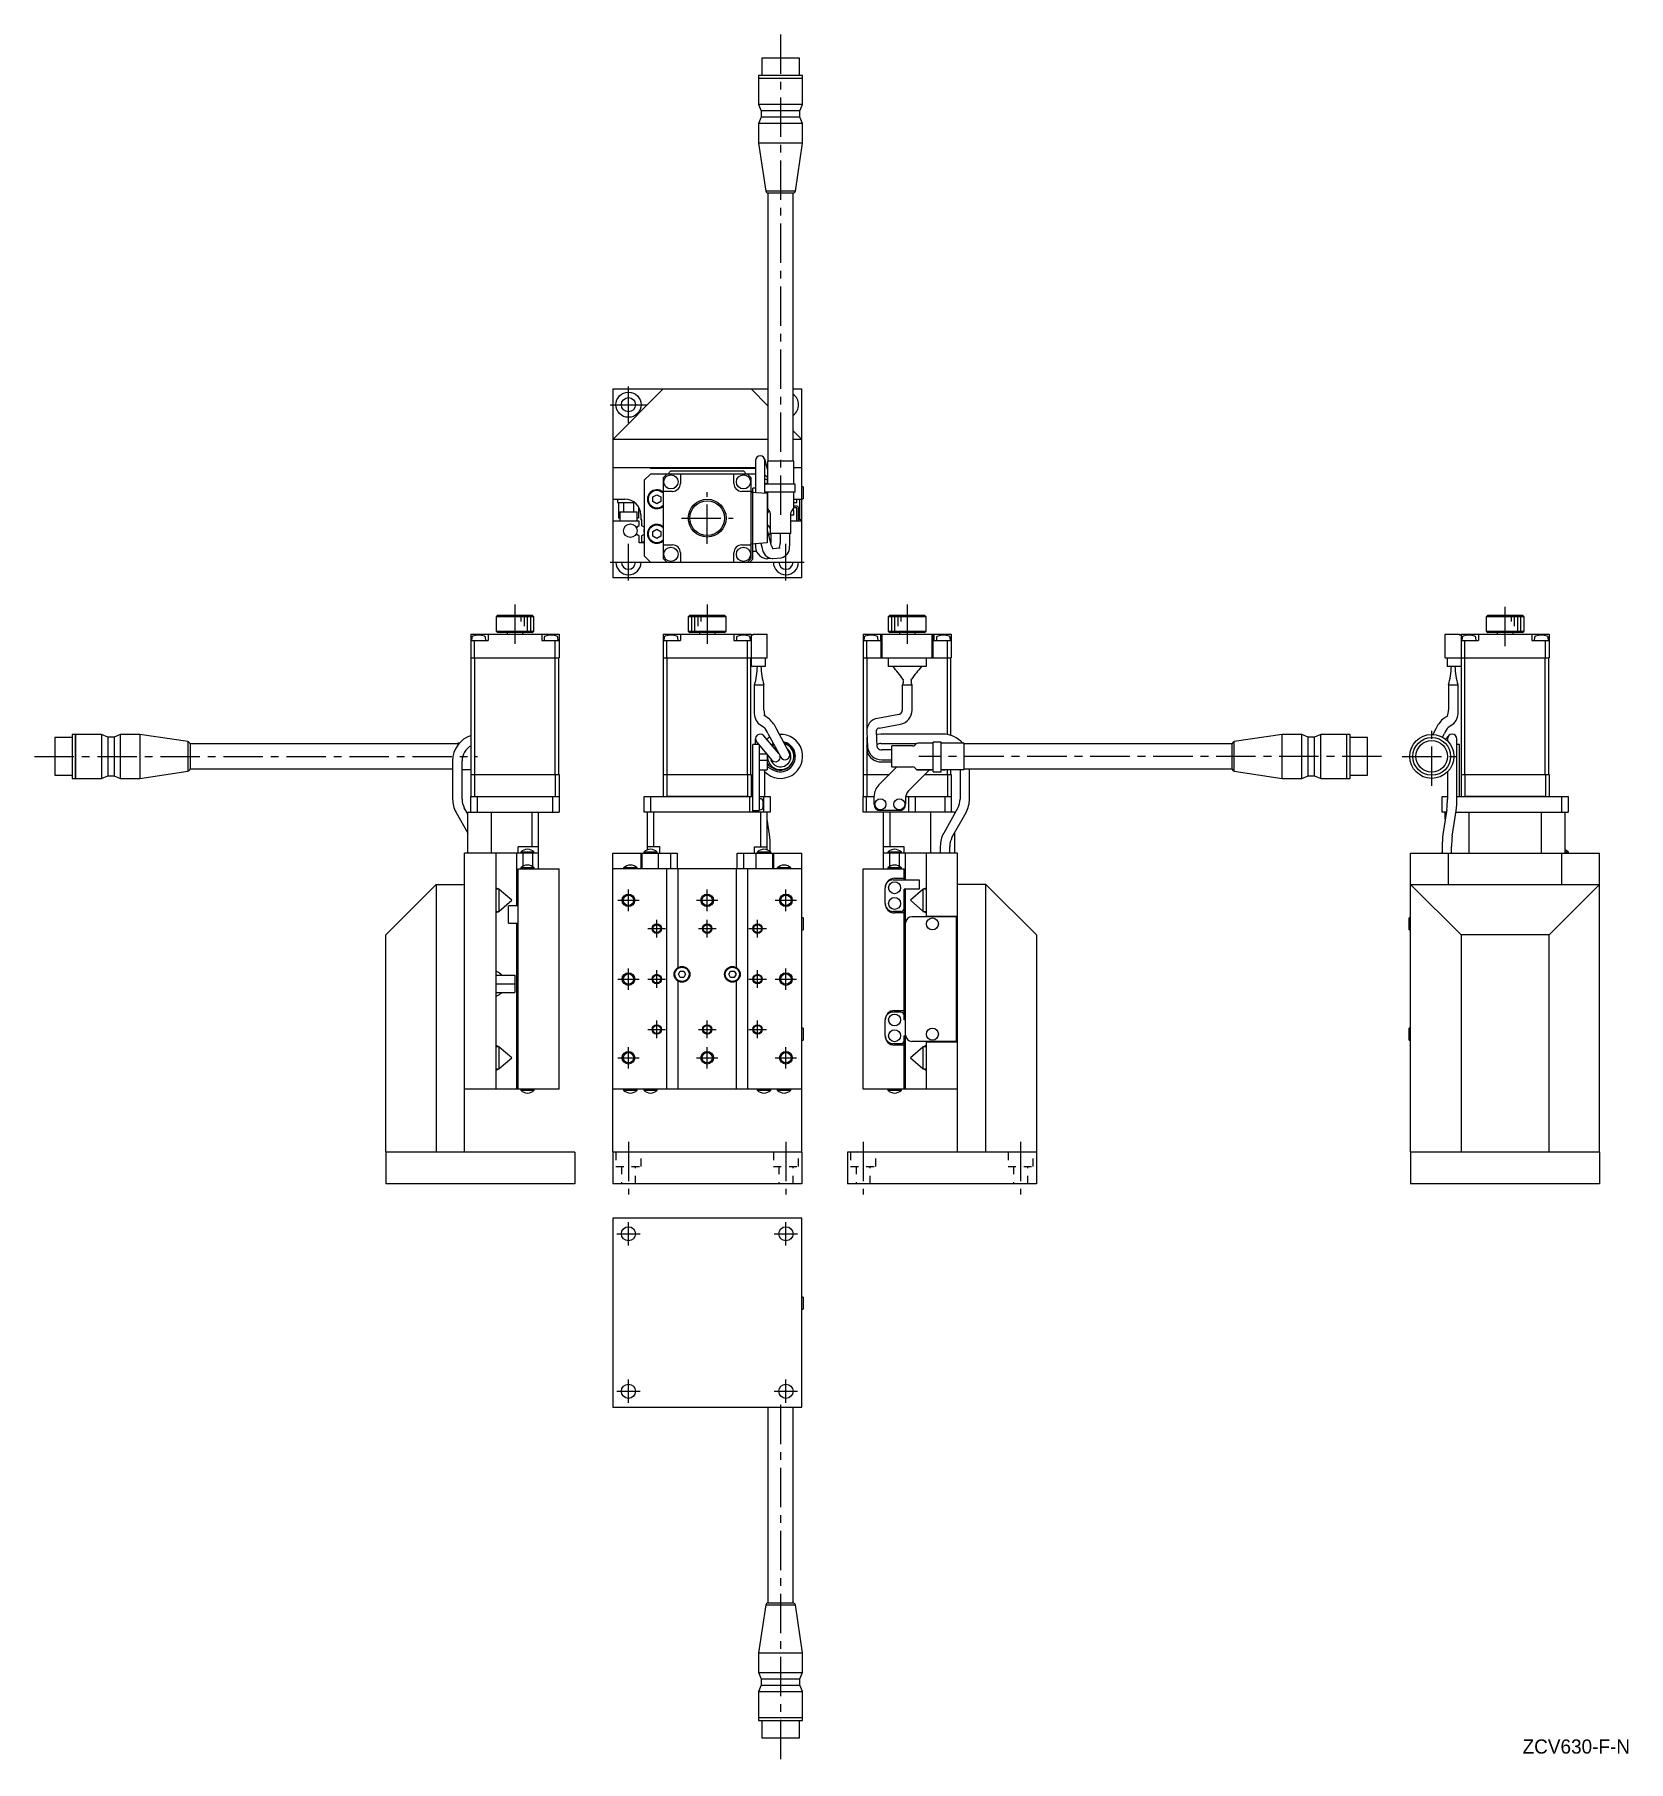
# Model space of a CAD drawing. Extents: x -100 to 406, y 14 to 563.
import ezdxf

# ---------------------------------------------------------------- set-up
doc = ezdxf.new("R2010")
doc.units = 0
doc.header["$LTSCALE"] = 10
doc.linetypes.add('CENTER', pattern=[2, 1.25, -0.25, 0.25, -0.25])
doc.linetypes.add('DOT', pattern=[0.5, 0.25, -0.25])
doc.layers.add('1', color=7, linetype='CONTINUOUS')
doc.styles.get("Standard").update_dxf_attribs({"font": 'FGP教科書体NT-M'})

msp = doc.modelspace()

# ---------------------------------------------------------------- texts
at = {"layer": '1', "color": 7}
msp.add_text('ZCV630-F-N', height=4.5, dxfattribs=at).set_placement((372.759375, 16.993359))

# ---------------------------------------------------------------- linework, layer by layer
at = {"layer": '1', "color": 4, "linetype": 'CENTER'}
for p, q in [((137.193803, 562.819192), (137.193803, 407.819192)), ((88.893803, 439.476297), (88.893803, 451.076297)), ((83.093803, 445.276297), (94.693803, 445.276297)), ((113.893803, 401.076297), (113.893803, 417.476297)), ((105.693803, 409.276297), (122.093803, 409.276297)), ((88.893803, 389.476297), (88.893803, 401.076297)), ((138.893803, 389.476297), (138.893803, 401.076297)), ((83.093803, 395.276297), (94.693803, 395.276297)), ((133.093803, 395.276297), (144.693803, 395.276297)), ((52.845529, 381.822444), (52.845529, 368.637494)), ((113.893803, 381.822444), (113.893803, 368.637494)), ((177.390104, 381.822444), (177.390104, 368.637494)), ((367.220668, 368.637494), (367.220668, 381.822444)), ((343.920668, 324.220899), (343.920668, 343.020897)), ((-99.665127, 333.620898), (40.992052, 333.620898)), ((328.018109, 333.620898), (181.078476, 333.620898)), ((334.520669, 333.620898), (353.320667, 333.620898)), ((88.893803, 284.520898), (88.893803, 291.320898)), ((113.893803, 284.520898), (113.893803, 291.320898)), ((138.893803, 284.520898), (138.893803, 291.320898)), ((85.493803, 287.920898), (92.293803, 287.920898)), ((110.493803, 287.920898), (117.293803, 287.920898)), ((135.493803, 287.920898), (142.293803, 287.920898)), ((97.893803, 276.120898), (97.893803, 281.720898)), ((113.893803, 276.120898), (113.893803, 281.720898)), ((129.893803, 276.120898), (129.893803, 281.720898)), ((95.093803, 278.920898), (100.693803, 278.920898)), ((111.093803, 278.920898), (116.693803, 278.920898)), ((127.093803, 278.920898), (132.693803, 278.920898)), ((88.893803, 259.520898), (88.893803, 266.320898)), ((97.893803, 260.120898), (97.893803, 265.720898)), ((129.893803, 260.120898), (129.893803, 265.720898)), ((138.893803, 259.520898), (138.893803, 266.320898)), ((85.493803, 262.920898), (92.293803, 262.920898)), ((95.093803, 262.920898), (100.693803, 262.920898)), ((127.093803, 262.920898), (132.693803, 262.920898)), ((135.493803, 262.920898), (142.293803, 262.920898)), ((95.093803, 246.920898), (100.693803, 246.920898)), ((97.893803, 244.120898), (97.893803, 249.720898)), ((111.093803, 246.920898), (116.693803, 246.920898)), ((113.893803, 244.120898), (113.893803, 249.720898)), ((127.093803, 246.920898), (132.693803, 246.920898)), ((129.893803, 244.120898), (129.893803, 249.720898)), ((88.893803, 234.520898), (88.893803, 241.320898)), ((113.893803, 234.520898), (113.893803, 241.320898)), ((138.893803, 234.520898), (138.893803, 241.320898)), ((85.493803, 237.920898), (92.293803, 237.920898)), ((110.493803, 237.920898), (117.293803, 237.920898)), ((135.493803, 237.920898), (142.293803, 237.920898)), ((88.893803, 211.263093), (88.893803, 194.498569)), ((138.893803, 211.263093), (138.893803, 194.498569)), ((163.390104, 211.263093), (163.390104, 194.498569)), ((213.390104, 211.263093), (213.390104, 194.498569)), ((85.193803, 182.035213), (92.593803, 182.035213)), ((88.893803, 178.335213), (88.893803, 185.735213)), ((135.193803, 182.035213), (142.593803, 182.035213)), ((138.893803, 178.335213), (138.893803, 185.735213)), ((85.193803, 132.035213), (92.593803, 132.035213)), ((88.893803, 128.335213), (88.893803, 135.735213)), ((135.193803, 132.035213), (142.593803, 132.035213)), ((138.893803, 128.335213), (138.893803, 135.735213)), ((137.193803, 127.720448), (137.193803, 14.492319))]:
    msp.add_line(p, q, dxfattribs=at)
at = {"layer": '1', "color": 7, "linetype": 'CONTINUOUS'}
for p, q in [((131.193805, 555.362086), (131.193805, 549.862085)), ((143.193801, 555.362086), (131.193805, 555.362086)), ((143.193801, 549.862085), (143.193801, 555.362086)), ((130.193804, 549.862085), (130.193804, 548.862083)), ((144.193802, 549.862085), (130.193804, 549.862085)), ((130.243804, 548.862083), (130.193804, 548.812083)), ((144.193802, 548.862083), (130.193804, 548.862083)), ((130.193804, 548.812083), (130.193804, 540.555083)), ((144.193802, 548.812083), (130.193804, 548.812083)), ((144.193802, 548.812083), (144.143802, 548.862083)), ((144.193802, 548.862083), (144.193802, 549.862085)), ((144.193802, 540.555083), (144.193802, 548.812083)), ((130.193804, 540.555083), (131.043803, 538.555083)), ((144.193802, 540.555083), (130.193804, 540.555083)), ((131.043803, 538.555083), (131.043803, 536.555083)), ((143.343803, 538.555083), (131.043803, 538.555083)), ((143.343803, 538.555083), (144.193802, 540.555083)), ((143.343803, 536.555083), (143.343803, 538.555083)), ((131.043803, 536.555083), (130.193804, 534.555083)), ((130.193804, 534.555083), (130.193804, 528.362084)), ((144.193802, 534.555083), (130.193804, 534.555083)), ((143.343803, 536.555083), (131.043803, 536.555083)), ((144.193802, 534.555083), (143.343803, 536.555083)), ((144.193802, 528.362084), (144.193802, 534.555083)), ((130.193804, 528.362084), (132.509478, 513.128101)), ((144.193802, 528.362084), (130.193804, 528.362084)), ((141.878129, 513.128101), (144.193802, 528.362084)), ((141.878129, 513.128101), (132.509478, 513.128101)), ((133.193803, 512.404427), (133.193803, 427.362084)), ((141.193803, 512.404427), (133.193803, 512.404427)), ((141.193803, 427.362084), (141.193803, 512.404427)), ((83.893803, 434.276297), (99.893803, 450.276297)), ((83.893803, 450.276297), (83.893803, 390.276297)), ((83.893803, 450.276297), (133.193803, 450.276297)), ((127.893803, 450.276297), (133.193803, 444.976297)), ((141.193803, 450.276297), (143.893803, 450.276297)), ((143.893803, 390.276297), (143.893803, 450.276297)), ((133.193803, 434.276297), (83.893803, 434.276297)), ((141.193803, 436.976297), (143.893803, 434.276297)), ((143.893803, 434.276297), (141.193803, 434.276297)), ((132.993803, 424.832622), (132.160369, 427.943044)), ((129.21148, 425.276297), (83.893803, 425.276297)), ((95.893803, 423.276297), (93.893803, 421.276297)), ((95.893803, 424.976297), (95.893803, 425.276297)), ((129.21148, 424.976297), (95.893803, 424.976297)), ((129.21148, 423.276297), (95.893803, 423.276297)), ((101.093803, 423.276297), (99.893803, 422.076297)), ((102.393803, 424.276297), (101.393803, 423.276297)), ((102.393803, 424.276297), (125.393803, 424.276297)), ((105.393803, 423.276297), (105.393803, 420.276297)), ((122.393803, 420.276297), (122.393803, 423.276297)), ((126.393803, 423.276297), (125.393803, 424.276297)), ((127.893803, 422.076297), (126.693803, 423.276297)), ((129.21148, 427.554815), (129.21148, 417.434156)), ((132.21148, 417.224376), (132.21148, 427.554815)), ((132.993803, 422.176297), (132.21148, 422.958621)), ((132.993803, 425.276297), (132.874921, 425.276297)), ((132.993803, 427.362084), (132.993803, 420.026297)), ((141.393803, 427.362084), (132.993803, 427.362084)), ((141.393803, 420.026297), (141.393803, 427.362084)), ((143.893803, 425.276297), (141.393803, 425.276297)), ((93.893803, 421.276297), (93.893803, 397.276297)), ((99.893803, 422.076297), (99.893803, 396.476297)), ((102.893803, 417.776297), (99.893803, 417.776297)), ((127.893803, 417.776297), (124.893803, 417.776297)), ((127.893803, 396.476297), (127.893803, 422.076297)), ((127.893803, 417.526297), (132.893803, 417.176667)), ((129.21148, 418.776297), (128.393803, 418.776297)), ((128.393803, 396.276297), (128.393803, 418.776297)), ((132.21148, 421.676297), (132.893803, 421.676297)), ((132.893803, 420.176297), (132.21148, 420.176297)), ((141.793803, 420.026297), (132.21148, 420.026297)), ((141.793803, 417.526297), (132.21148, 417.526297)), ((132.21148, 417.376297), (132.893803, 417.376297)), ((132.823803, 420.176297), (132.823803, 420.026297)), ((132.823803, 417.526297), (132.823803, 417.376297)), ((132.893803, 421.676297), (132.893803, 420.026297)), ((132.893803, 417.526297), (132.893803, 401.375931)), ((132.993803, 417.526297), (132.993803, 412.676297)), ((141.393803, 412.676297), (141.393803, 417.526297)), ((141.793803, 417.526297), (141.793803, 420.026297)), ((144.393803, 419.176297), (143.893803, 419.176297)), ((144.393803, 419.176297), (144.393803, 415.376297)), ((83.893803, 415.276297), (87.793803, 415.276297)), ((85.393803, 415.276297), (85.393803, 414.276297)), ((85.393803, 414.276297), (90.793803, 414.276297)), ((85.718377, 414.276297), (85.718377, 409.276297)), ((86.143803, 411.276297), (91.643803, 411.276297)), ((86.143803, 411.276297), (86.143803, 408.276297)), ((87.30609, 414.276297), (87.30609, 411.276297)), ((90.481517, 414.276297), (90.481517, 411.276297)), ((91.643803, 408.276297), (91.643803, 411.276297)), ((92.06923, 412.866068), (92.06923, 409.276297)), ((96.643803, 415.997985), (97.893803, 416.719673)), ((96.643803, 414.55461), (96.643803, 415.997985)), ((97.893803, 413.832922), (96.643803, 414.55461)), ((97.893803, 416.719673), (99.143803, 415.997985)), ((99.143803, 414.55461), (97.893803, 413.832922)), ((99.143803, 415.997985), (99.143803, 414.55461)), ((132.893803, 410.776297), (133.681474, 411.563967)), ((133.286697, 411.969191), (133.60091, 411.654977)), ((140.786697, 411.654977), (141.10091, 411.969191)), ((141.393803, 411.776297), (140.908017, 411.776297)), ((142.393803, 412.576297), (141.388791, 412.576297)), ((141.393803, 415.276297), (143.893803, 415.276297)), ((141.393803, 414.276297), (142.393803, 414.276297)), ((142.393803, 413.076297), (141.393803, 413.076297)), ((141.393803, 410.276297), (141.393803, 411.776297)), ((142.393803, 414.276297), (142.393803, 415.276297)), ((142.393803, 408.276297), (142.393803, 412.576297)), ((142.893803, 408.276297), (142.893803, 412.576297)), ((143.293803, 408.776297), (143.293803, 415.276297)), ((143.793803, 415.276297), (143.793803, 408.776297)), ((143.893803, 415.376297), (144.393803, 415.376297)), ((92.293803, 408.276297), (83.893803, 408.276297)), ((86.143803, 409.276297), (85.718377, 409.276297)), ((92.06923, 409.276297), (91.643803, 409.276297)), ((91.933708, 406.676937), (92.293803, 406.884838)), ((92.293803, 406.884838), (92.293803, 408.276297)), ((92.793803, 410.276297), (92.793803, 408.776297)), ((93.093803, 408.776297), (92.793803, 408.776297)), ((93.093803, 406.812577), (93.093803, 408.776297)), ((134.319444, 400.521047), (132.893803, 405.84161)), ((133.893803, 410.94787), (133.893803, 404.362084)), ((140.493803, 404.362084), (140.493803, 410.94787)), ((140.493803, 410.276297), (141.393803, 410.276297)), ((143.893803, 408.276297), (140.493803, 408.276297)), ((143.793803, 408.776297), (143.293803, 408.776297)), ((92.293803, 403.667757), (91.933708, 403.875658)), ((92.293803, 401.476297), (92.293803, 403.667757)), ((93.893803, 401.476297), (92.293803, 401.476297)), ((93.093803, 401.776297), (93.093803, 403.740017)), ((93.093803, 401.776297), (93.893803, 401.776297)), ((96.643803, 404.997985), (97.893803, 405.719673)), ((96.643803, 403.55461), (96.643803, 404.997985)), ((97.893803, 402.832922), (96.643803, 403.55461)), ((97.893803, 405.719673), (99.143803, 404.997985)), ((99.143803, 403.55461), (97.893803, 402.832922)), ((99.143803, 404.997985), (99.143803, 403.55461)), ((99.893803, 400.776297), (102.893803, 400.776297)), ((124.893803, 400.776297), (127.893803, 400.776297)), ((132.893803, 401.375937), (127.893803, 401.026297)), ((129.21148, 401.118438), (129.21148, 400.892706)), ((130.918042, 401.237773), (131.325074, 399.718708)), ((140.493803, 404.362084), (133.893803, 404.362084)), ((133.983101, 401.776297), (134.093803, 401.776297)), ((134.093803, 401.476297), (134.063485, 401.476297)), ((134.093803, 404.362084), (134.093803, 401.363149)), ((137.043803, 404.362084), (137.043803, 401.227608)), ((140.143803, 401.227608), (140.143803, 404.362084)), ((83.893803, 395.276297), (143.893803, 395.276297)), ((93.893803, 397.276297), (95.893803, 395.276297)), ((99.893803, 396.476297), (101.093803, 395.276297)), ((105.393803, 398.276297), (105.393803, 395.276297)), ((122.393803, 395.276297), (122.393803, 398.276297)), ((126.693803, 395.276297), (127.893803, 396.476297)), ((127.393803, 395.276297), (128.393803, 396.276297)), ((128.393803, 398.776297), (129.602633, 398.776297)), ((132.733647, 396.393928), (132.888824, 396.402935)), ((132.888824, 396.402935), (133.043275, 396.420656)), ((133.043275, 396.420656), (133.102571, 396.429805)), ((133.102571, 396.429805), (133.75366, 396.537459)), ((134.506191, 396.417022), (134.635763, 396.422069)), ((134.635763, 396.422069), (134.699531, 396.427327)), ((134.699531, 396.427327), (137.388595, 396.687992)), ((137.089499, 399.773529), (134.742515, 399.546024)), ((134.849944, 399.420951), (134.780022, 399.496462)), ((143.893803, 390.276297), (83.893803, 390.276297)), ((47.345529, 378.420898), (46.845529, 377.920898)), ((47.345529, 378.420898), (58.345529, 378.420898)), ((58.845529, 377.920898), (58.345529, 378.420898)), ((108.393803, 378.420898), (107.893803, 377.920898)), ((108.393803, 378.420898), (119.393803, 378.420898)), ((119.893803, 377.920898), (119.393803, 378.420898)), ((171.890104, 378.420898), (171.390104, 377.920898)), ((171.890104, 378.420898), (182.890104, 378.420898)), ((183.390104, 377.920898), (182.890104, 378.420898)), ((361.720668, 378.420898), (361.220668, 377.920898)), ((361.720668, 378.420898), (372.720668, 378.420898)), ((373.220668, 377.920898), (372.720668, 378.420898)), ((46.845529, 377.920898), (46.845529, 373.420898)), ((58.845529, 377.920898), (46.845529, 377.920898)), ((46.845529, 373.420898), (47.345529, 372.920898)), ((46.845529, 373.420898), (58.845529, 373.420898)), ((58.345529, 372.920898), (47.345529, 372.920898)), ((50.345529, 372.920898), (50.345529, 372.420898)), ((55.345529, 372.420898), (55.345529, 372.920898)), ((58.345529, 372.920898), (58.845529, 373.420898)), ((58.845529, 373.420898), (58.845529, 377.920898)), ((119.893803, 377.920898), (107.893803, 377.920898)), ((107.893803, 377.920898), (107.893803, 373.420898)), ((107.893803, 373.420898), (119.893803, 373.420898)), ((107.893803, 373.420898), (108.393803, 372.920898)), ((119.393803, 372.920898), (108.393803, 372.920898)), ((111.393803, 372.920898), (111.393803, 372.420898)), ((116.393803, 372.420898), (116.393803, 372.920898)), ((119.393803, 372.920898), (119.893803, 373.420898)), ((119.893803, 373.420898), (119.893803, 377.920898)), ((183.390104, 377.920898), (171.390104, 377.920898)), ((171.390104, 377.920898), (171.390104, 373.420898)), ((171.390104, 373.420898), (183.390104, 373.420898)), ((171.390104, 373.420898), (171.890104, 372.920898)), ((182.890104, 372.920898), (171.890104, 372.920898)), ((174.890104, 372.920898), (174.890104, 372.420898)), ((179.890104, 372.420898), (179.890104, 372.920898)), ((182.890104, 372.920898), (183.390104, 373.420898)), ((183.390104, 373.420898), (183.390104, 377.920898)), ((373.220668, 377.920898), (361.220668, 377.920898)), ((361.220668, 377.920898), (361.220668, 373.420898)), ((361.220668, 373.420898), (373.220668, 373.420898)), ((361.220668, 373.420898), (361.720668, 372.920898)), ((372.720668, 372.920898), (361.720668, 372.920898)), ((364.720668, 372.920898), (364.720668, 372.420898)), ((369.720668, 372.420898), (369.720668, 372.920898)), ((372.720668, 372.920898), (373.220668, 373.420898)), ((373.220668, 373.420898), (373.220668, 377.920898)), ((38.845529, 372.420898), (66.845529, 372.420898)), ((38.845529, 372.420898), (38.845529, 364.920898)), ((38.845529, 370.420898), (44.345529, 370.420898)), ((39.18173, 371.406178), (39.095529, 370.420898)), ((40.045529, 364.920898), (40.045529, 370.420898)), ((43.595529, 370.420898), (43.509329, 371.406178)), ((44.345529, 372.420898), (44.345529, 370.420898)), ((61.345529, 372.420898), (61.345529, 370.420898)), ((61.345529, 370.420898), (66.845529, 370.420898)), ((62.18173, 371.406178), (62.095529, 370.420898)), ((65.645529, 364.920898), (65.645529, 370.420898)), ((66.595529, 370.420898), (66.509329, 371.406178)), ((66.845529, 372.420898), (66.845529, 364.920898)), ((99.893803, 372.420898), (127.893803, 372.420898)), ((99.893803, 372.420898), (99.893803, 364.920898)), ((99.893803, 370.420898), (105.393803, 370.420898)), ((100.230004, 371.406178), (100.143803, 370.420898)), ((101.093803, 364.920898), (101.093803, 370.420898)), ((104.643803, 370.420898), (104.557603, 371.406178)), ((105.393803, 372.420898), (105.393803, 370.420898)), ((122.393803, 372.420898), (122.393803, 370.420898)), ((122.393803, 370.420898), (127.893803, 370.420898)), ((123.230004, 371.406178), (123.143803, 370.420898)), ((126.693803, 364.920898), (126.693803, 370.420898)), ((127.643803, 370.420898), (127.557603, 371.406178)), ((127.893803, 372.420898), (127.893803, 362.120898)), ((128.393803, 372.120898), (127.893803, 372.120898)), ((128.393803, 372.420898), (128.393803, 372.120898)), ((128.393803, 372.420898), (132.893803, 372.420898)), ((132.893803, 364.920898), (132.893803, 372.420898)), ((163.390104, 372.420898), (191.390104, 372.420898)), ((163.390104, 372.420898), (163.390104, 364.920898)), ((163.390104, 370.420898), (168.890104, 370.420898)), ((163.726305, 371.406178), (163.640104, 370.420898)), ((164.590104, 364.920898), (164.590104, 370.420898)), ((168.140104, 370.420898), (168.053903, 371.406178)), ((168.890104, 372.420898), (168.890104, 370.420898)), ((169.140104, 364.920898), (169.140104, 372.120898)), ((169.175068, 372.120898), (169.140104, 372.120898)), ((169.175068, 372.420898), (169.175068, 372.120898)), ((169.489738, 364.920898), (169.489738, 372.420898)), ((185.29047, 364.920898), (185.29047, 372.420898)), ((185.605141, 372.420898), (185.605141, 372.120898)), ((185.640104, 372.120898), (185.605141, 372.120898)), ((185.640104, 364.920898), (185.640104, 372.120898)), ((185.890104, 372.420898), (185.890104, 370.420898)), ((185.890104, 370.420898), (191.390104, 370.420898)), ((186.726305, 371.406178), (186.640104, 370.420898)), ((190.190104, 364.920898), (190.190104, 370.420898)), ((191.140104, 370.420898), (191.053903, 371.406178)), ((191.390104, 372.420898), (191.390104, 364.920898)), ((348.220668, 364.920898), (348.220668, 372.420898)), ((348.220668, 372.420898), (352.720668, 372.420898)), ((352.720668, 372.420898), (352.720668, 372.120898)), ((353.220668, 372.120898), (352.720668, 372.120898)), ((353.220668, 372.420898), (353.220668, 362.120898)), ((353.220668, 372.420898), (381.220668, 372.420898)), ((353.220668, 370.420898), (358.720668, 370.420898)), ((353.556869, 371.406178), (353.470668, 370.420898)), ((354.420668, 364.920898), (354.420668, 370.420898)), ((357.970668, 370.420898), (357.884467, 371.406178)), ((358.720668, 372.420898), (358.720668, 370.420898)), ((375.720668, 372.420898), (375.720668, 370.420898)), ((375.720668, 370.420898), (381.220668, 370.420898)), ((376.556869, 371.406178), (376.470668, 370.420898)), ((380.020668, 364.920898), (380.020668, 370.420898)), ((380.970668, 370.420898), (380.884467, 371.406178)), ((381.220668, 372.420898), (381.220668, 364.920898)), ((38.845529, 364.920898), (66.845529, 364.920898)), ((38.945529, 327.920898), (38.945529, 364.920898)), ((40.086951, 327.920898), (40.086951, 364.920898)), ((65.604108, 327.920898), (65.604108, 364.920898)), ((66.745529, 327.920898), (66.745529, 364.920898)), ((99.893803, 364.920898), (132.893803, 364.920898)), ((99.993803, 327.920898), (99.993803, 364.920898)), ((101.135225, 327.920898), (101.135225, 364.920898)), ((126.652382, 327.920898), (126.652382, 364.920898)), ((127.793803, 327.920898), (127.793803, 364.920898)), ((132.293803, 362.120898), (127.893803, 362.120898)), ((132.293803, 364.920898), (132.293803, 362.120898)), ((163.390104, 364.920898), (191.390104, 364.920898)), ((163.490104, 327.920898), (163.490104, 364.920898)), ((164.631526, 342.640172), (164.631526, 364.920898)), ((171.390104, 364.920898), (171.390104, 362.120898)), ((183.390104, 362.120898), (171.390104, 362.120898)), ((183.390104, 364.920898), (183.390104, 362.120898)), ((190.148683, 340.549379), (190.148683, 364.920898)), ((191.290104, 340.264884), (191.290104, 364.920898)), ((348.220668, 364.920898), (381.220668, 364.920898)), ((348.820668, 364.920898), (348.820668, 362.120898)), ((353.220668, 362.120898), (348.820668, 362.120898)), ((353.320668, 327.920898), (353.320668, 364.920898)), ((354.46209, 327.920898), (354.46209, 364.920898)), ((379.979247, 327.920898), (379.979247, 364.920898)), ((381.120668, 327.920898), (381.120668, 364.920898)), ((176.091216, 358.065017), (176.137662, 357.948408)), ((178.605534, 357.787488), (178.639164, 357.93792)), ((178.639164, 357.93792), (178.679018, 358.044609)), ((178.679018, 358.044609), (178.763407, 358.186425)), ((128.818803, 356.320898), (131.918803, 356.320898)), ((128.818803, 356.320898), (128.818803, 348.338197)), ((131.918803, 348.338197), (131.918803, 356.320898)), ((175.840105, 356.320898), (178.940105, 356.320898)), ((175.840105, 356.320898), (175.840105, 348.338197)), ((178.940105, 348.338197), (178.940105, 356.320898)), ((349.195668, 356.320898), (349.195668, 348.338197)), ((349.195668, 356.320898), (352.295668, 356.320898)), ((352.295668, 348.338197), (352.295668, 356.320898)), ((133.694956, 345.430396), (131.883127, 346.66475)), ((174.717173, 346.908576), (167.955336, 345.674222)), ((174.767399, 346.918805), (174.717173, 346.908576)), ((174.904048, 346.9577), (174.767399, 346.918805)), ((175.034287, 347.010905), (174.904048, 346.9577)), ((175.156901, 347.07717), (175.034287, 347.010905)), ((348.987678, 346.498746), (347.419516, 345.430396)), ((-87.740258, 340.620897), (-87.740258, 326.620899)), ((-86.740256, 340.620897), (-87.740258, 340.620897)), ((-86.740256, 340.620897), (-86.740256, 326.620899)), ((-86.690256, 340.620897), (-86.740256, 340.570897)), ((-86.690256, 340.620897), (-86.690256, 326.620899)), ((-78.433256, 340.620897), (-86.690256, 340.620897)), ((-78.433256, 340.620897), (-78.433256, 326.620899)), ((-76.433256, 339.770898), (-78.433256, 340.620897)), ((-72.433256, 340.620897), (-74.433256, 339.770898)), ((-72.433256, 340.620897), (-72.433256, 326.620899)), ((-66.240257, 340.620897), (-72.433256, 340.620897)), ((-66.240257, 340.620897), (-66.240257, 326.620899)), ((-51.006274, 338.305223), (-66.240257, 340.620897)), ((130.1211, 344.114208), (130.137733, 344.102798)), ((130.137733, 344.102798), (131.898607, 342.903158)), ((136.604886, 334.547852), (131.855589, 340.149285)), ((133.184564, 340.91415), (137.228386, 333.387322)), ((139.959221, 334.854474), (135.915403, 342.381304)), ((164.536001, 341.567113), (164.796665, 336.561916)), ((167.631805, 341.728339), (167.633513, 341.835616)), ((167.89247, 336.723141), (167.631805, 341.728339)), ((167.633513, 341.835616), (167.656307, 341.964427)), ((167.656307, 341.964427), (167.708743, 342.100359)), ((169.006513, 340.679228), (167.69473, 340.517205)), ((167.708743, 342.100359), (167.773046, 342.20508)), ((167.773046, 342.20508), (167.84549, 342.291469)), ((167.84549, 342.291469), (167.924399, 342.364805)), ((167.924399, 342.364805), (168.018792, 342.434354)), ((168.512033, 342.624617), (175.27387, 343.858971)), ((188.668622, 340.679228), (169.006513, 340.679228)), ((296.475891, 340.620897), (281.241908, 338.305223)), ((296.475891, 326.620899), (296.475891, 340.620897)), ((302.66889, 340.620897), (296.475891, 340.620897)), ((302.66889, 326.620899), (302.66889, 340.620897)), ((304.66889, 339.770898), (302.66889, 340.620897)), ((308.66889, 340.620897), (306.66889, 339.770898)), ((308.66889, 326.620899), (308.66889, 340.620897)), ((316.92589, 340.620897), (308.66889, 340.620897)), ((316.92589, 326.620899), (316.92589, 340.620897)), ((316.97589, 340.570897), (316.92589, 340.620897)), ((316.97589, 326.620899), (316.97589, 340.620897)), ((317.975892, 340.620897), (316.97589, 340.620897)), ((317.975892, 326.620899), (317.975892, 340.620897)), ((345.199071, 342.381303), (344.249143, 340.613186)), ((347.303922, 339.748995), (347.929906, 340.91415)), ((347.419516, 345.430396), (347.411705, 345.425049)), ((348.331941, 339.05603), (349.258882, 340.149286)), ((349.16491, 342.868444), (350.976739, 344.102798)), ((-93.240259, 339.620896), (-93.240259, 327.6209)), ((-87.740258, 339.620896), (-93.240259, 339.620896)), ((-76.433256, 339.770898), (-76.433256, 327.470898)), ((-74.433256, 339.770898), (-76.433256, 339.770898)), ((-74.433256, 339.770898), (-74.433256, 327.470898)), ((-51.006274, 338.305223), (-51.006274, 328.936572)), ((-50.282601, 337.620898), (-50.282601, 329.620898)), ((34.759743, 337.620898), (-50.282601, 337.620898)), ((34.759743, 337.820898), (34.759743, 337.269522)), ((35.209216, 337.820898), (34.759743, 337.820898)), ((130.235723, 337.420898), (128.393803, 337.420898)), ((128.393803, 315.920898), (128.393803, 337.420898)), ((129.21148, 337.420898), (129.21148, 339.179228)), ((129.567369, 338.209169), (134.449694, 332.45084)), ((130.393803, 337.234455), (130.393803, 316.420898)), ((134.887287, 337.570752), (134.304561, 337.260911)), ((164.538045, 336.439466), (164.703736, 335.257576)), ((164.631526, 337.780602), (164.631526, 339.732873)), ((164.631526, 327.920898), (164.631526, 335.772658)), ((167.892996, 336.714051), (167.89247, 336.723141)), ((167.912541, 336.582751), (167.892996, 336.714051)), ((167.948913, 336.466465), (167.912541, 336.582751)), ((167.997934, 336.361624), (167.948913, 336.466465)), ((168.05757, 336.265566), (167.997934, 336.361624)), ((169.006513, 337.679228), (180.277007, 337.679228)), ((172.475891, 335.670898), (169.341415, 335.670898)), ((172.475891, 330.320898), (172.475891, 336.920898)), ((179.061677, 336.920898), (172.475891, 336.920898)), ((180.082997, 337.528005), (179.768784, 337.213791)), ((185.640104, 337.820898), (180.790104, 337.820898)), ((185.640104, 328.720898), (185.640104, 338.120898)), ((188.140104, 338.120898), (185.640104, 338.120898)), ((188.140104, 328.720898), (188.140104, 338.120898)), ((195.475891, 337.820898), (188.140104, 337.820898)), ((195.475891, 329.420898), (195.475891, 337.820898)), ((280.518234, 337.620898), (195.475891, 337.620898)), ((280.518234, 329.620898), (280.518234, 337.620898)), ((281.241908, 328.936572), (281.241908, 338.305223)), ((304.66889, 327.470898), (304.66889, 339.770898)), ((306.66889, 339.770898), (304.66889, 339.770898)), ((306.66889, 327.470898), (306.66889, 339.770898)), ((323.475893, 339.620896), (317.975892, 339.620896)), ((323.475893, 327.6209), (323.475893, 339.620896)), ((348.902992, 339.179228), (348.902992, 338.537852)), ((351.902992, 320.054873), (351.902992, 339.179228)), ((352.720668, 337.420898), (351.902992, 337.420898)), ((352.720668, 320.920898), (352.720668, 337.420898)), ((-50.282601, 329.620898), (33.067012, 329.620898)), ((33.067012, 332.179228), (33.067012, 320.054873)), ((36.067012, 320.054873), (36.067012, 332.179228)), ((36.067012, 329.420898), (38.945529, 329.420898)), ((130.393803, 334.420898), (132.779338, 334.420898)), ((130.393803, 332.420898), (132.893803, 332.420898)), ((130.393803, 329.370898), (132.893803, 329.370898)), ((132.21148, 320.920898), (132.21148, 329.370898)), ((132.893803, 334.285894), (132.893803, 329.370898)), ((132.893803, 330.897283), (135.122023, 329.712518)), ((132.893803, 330.330998), (134.887287, 329.271044)), ((168.35457, 324.542218), (174.13325, 330.320898)), ((169.172204, 331.920898), (172.475891, 331.920898)), ((169.341415, 332.570898), (172.475891, 332.570898)), ((172.475891, 330.320898), (179.061677, 330.320898)), ((184.496958, 329.370898), (177.768784, 322.642723)), ((179.768784, 330.028005), (180.082997, 329.713791)), ((180.369041, 329.513867), (180.407349, 329.370898)), ((180.407349, 329.370898), (185.074783, 329.370898)), ((180.790104, 329.420898), (185.640104, 329.420898)), ((185.074783, 329.370898), (185.08818, 329.420898)), ((188.140104, 329.420898), (195.475891, 329.420898)), ((188.790104, 329.370898), (189.290104, 329.370898)), ((190.148683, 327.920898), (190.148683, 329.420898)), ((191.290104, 327.920898), (191.290104, 329.420898)), ((194.168622, 329.420898), (194.168622, 320.054873)), ((195.475891, 329.620898), (280.518234, 329.620898)), ((197.168622, 320.054873), (197.168622, 329.620898)), ((-93.240259, 327.6209), (-87.740258, 327.6209)), ((-87.740258, 326.620899), (-86.740256, 326.620899)), ((-86.740256, 326.670899), (-86.690256, 326.620899)), ((-86.690256, 326.620899), (-78.433256, 326.620899)), ((-78.433256, 326.620899), (-76.433256, 327.470898)), ((-76.433256, 327.470898), (-74.433256, 327.470898)), ((-74.433256, 327.470898), (-72.433256, 326.620899)), ((-72.433256, 326.620899), (-66.240257, 326.620899)), ((-66.240257, 326.620899), (-51.006274, 328.936572)), ((38.845529, 327.920898), (38.845529, 321.020898)), ((38.845529, 327.920898), (66.845529, 327.920898)), ((40.045529, 327.920898), (40.045529, 320.920898)), ((65.645529, 327.920898), (65.645529, 320.920898)), ((66.845529, 327.920898), (66.845529, 321.020898)), ((99.893803, 327.920898), (99.893803, 320.920898)), ((99.893803, 327.920898), (127.893803, 327.920898)), ((101.093803, 327.920898), (101.093803, 321.020898)), ((126.693803, 327.920898), (126.693803, 321.020898)), ((127.893803, 327.920898), (127.893803, 320.920898)), ((163.390104, 327.920898), (163.390104, 321.020898)), ((163.390104, 327.920898), (171.73325, 327.920898)), ((164.590104, 327.920898), (164.590104, 320.920898)), ((183.046958, 327.920898), (191.390104, 327.920898)), ((185.640104, 328.720898), (188.140104, 328.720898)), ((190.190104, 327.920898), (190.190104, 320.920898)), ((191.390104, 327.920898), (191.390104, 321.020898)), ((281.241908, 328.936572), (296.475891, 326.620899)), ((296.475891, 326.620899), (302.66889, 326.620899)), ((302.66889, 326.620899), (304.66889, 327.470898)), ((304.66889, 327.470898), (306.66889, 327.470898)), ((306.66889, 327.470898), (308.66889, 326.620899)), ((308.66889, 326.620899), (316.92589, 326.620899)), ((316.92589, 326.620899), (316.97589, 326.670899)), ((316.97589, 326.620899), (317.975892, 326.620899)), ((317.975892, 327.6209), (323.475893, 327.6209)), ((348.902992, 328.703944), (348.902992, 320.054873)), ((353.220668, 327.920898), (353.220668, 320.920898)), ((353.220668, 327.920898), (381.220668, 327.920898)), ((354.420668, 327.920898), (354.420668, 321.020898)), ((380.020668, 327.920898), (380.020668, 321.020898)), ((381.220668, 327.920898), (381.220668, 320.920898)), ((38.845529, 321.020898), (38.945529, 320.920898)), ((38.845529, 315.920898), (38.845529, 320.920898)), ((38.845529, 320.920898), (66.845529, 320.920898)), ((40.845529, 320.920898), (40.845529, 315.920898)), ((64.845529, 315.920898), (64.845529, 320.920898)), ((66.745529, 320.920898), (66.845529, 321.020898)), ((66.845529, 320.920898), (66.845529, 315.920898)), ((93.893803, 315.920898), (93.893803, 320.920898)), ((93.893803, 320.920898), (128.393803, 320.920898)), ((95.893803, 320.920898), (95.893803, 315.920898)), ((100.993803, 320.920898), (101.093803, 321.020898)), ((101.093803, 321.020898), (126.693803, 321.020898)), ((126.693803, 321.020898), (126.793803, 320.920898)), ((127.393803, 315.920898), (127.393803, 320.920898)), ((130.393803, 320.920898), (133.893803, 320.920898)), ((131.076591, 320.111162), (130.393803, 320.170898)), ((131.893803, 315.920898), (131.893803, 320.920898)), ((133.893803, 320.920898), (133.893803, 315.920898)), ((163.390104, 321.020898), (163.490104, 320.920898)), ((163.390104, 315.920898), (163.390104, 320.920898)), ((163.390104, 320.920898), (166.890104, 320.920898)), ((164.390104, 320.920898), (164.390104, 315.920898)), ((166.890104, 318.420898), (166.890104, 321.006684)), ((176.890104, 320.521403), (176.890104, 318.420898)), ((176.916823, 320.920898), (191.390104, 320.920898)), ((177.890104, 315.920898), (177.890104, 320.920898)), ((179.890104, 320.920898), (179.890104, 315.920898)), ((189.390104, 315.920898), (189.390104, 320.920898)), ((191.290104, 320.920898), (191.390104, 321.020898)), ((191.390104, 320.920898), (191.390104, 315.920898)), ((347.220668, 315.920898), (347.220668, 320.920898)), ((347.220668, 320.920898), (348.902992, 320.920898)), ((351.902992, 320.920898), (387.220668, 320.920898)), ((354.320668, 320.920898), (354.420668, 321.020898)), ((354.420668, 321.020898), (380.020668, 321.020898)), ((380.020668, 321.020898), (380.120668, 320.920898)), ((385.220668, 315.920898), (385.220668, 320.920898)), ((387.220668, 320.920898), (387.220668, 315.920898)), ((34.162824, 315.824285), (37.845529, 309.220638)), ((37.845529, 315.380063), (36.782932, 317.28546)), ((37.845529, 302.920898), (37.845529, 315.920898)), ((37.845529, 315.920898), (66.845529, 315.920898)), ((45.345529, 315.920898), (45.345529, 302.920898)), ((58.345529, 304.920898), (58.345529, 315.920898)), ((60.345529, 297.920898), (60.345529, 315.920898)), ((133.893803, 315.920898), (93.893803, 315.920898)), ((94.893803, 303.949325), (94.893803, 315.920898)), ((96.893803, 315.920898), (96.893803, 304.920898)), ((128.393803, 316.420898), (130.393803, 316.420898)), ((130.393803, 316.670898), (131.076591, 316.730634)), ((130.893803, 304.920898), (130.893803, 315.920898)), ((132.893803, 303.949325), (132.893803, 315.920898)), ((133.634606, 308.766936), (132.893803, 313.724482)), ((192.390104, 315.920898), (163.390104, 315.920898)), ((174.890104, 316.420898), (168.890104, 316.420898)), ((169.890104, 297.920898), (169.890104, 315.920898)), ((171.890104, 315.920898), (171.890104, 304.920898)), ((184.890104, 302.920898), (184.890104, 315.920898)), ((193.452701, 317.28546), (188.985917, 309.275841)), ((191.606025, 307.814666), (196.072809, 315.824285)), ((192.390104, 315.920898), (192.390104, 315.380063)), ((348.548877, 315.920898), (347.220668, 315.920898)), ((348.676737, 316.776555), (347.479866, 308.766936)), ((348.220668, 313.724482), (348.220668, 315.920898)), ((350.446923, 308.323571), (351.643794, 316.33319)), ((351.582186, 315.920898), (387.220668, 315.920898)), ((355.720668, 315.920898), (355.720668, 302.920898)), ((378.720668, 302.920898), (378.720668, 315.920898)), ((386.220668, 315.920898), (386.220668, 302.920898)), ((192.390104, 309.220638), (192.390104, 302.920898)), ((60.345529, 302.920898), (36.845529, 302.920898)), ((36.845529, 207.920898), (36.845529, 302.920898)), ((46.845529, 227.920898), (46.845529, 302.920898)), ((53.345529, 302.920898), (53.345529, 286.170898)), ((53.845529, 302.920898), (53.845529, 304.920898)), ((60.345529, 304.920898), (53.845529, 304.920898)), ((58.995529, 303.213146), (54.695529, 303.213146)), ((54.695529, 303.213146), (54.695529, 302.920898)), ((55.309249, 302.920898), (55.309249, 298.697687)), ((58.381809, 302.920898), (58.381809, 298.697687)), ((58.995529, 302.920898), (58.995529, 303.213146)), ((83.893803, 302.920898), (104.393803, 302.920898)), ((83.893803, 208.020898), (83.893803, 302.920898)), ((92.793803, 302.920898), (92.793803, 297.920898)), ((93.093803, 302.920898), (93.093803, 297.920898)), ((93.743803, 303.213146), (93.743803, 302.920898)), ((98.043803, 303.213146), (93.743803, 303.213146)), ((98.893803, 304.920898), (94.893803, 304.920898)), ((98.043803, 302.920898), (98.043803, 303.213146)), ((98.393803, 297.920898), (98.393803, 302.920898)), ((98.893803, 302.920898), (98.893803, 304.920898)), ((102.393803, 297.920898), (102.393803, 302.920898)), ((104.393803, 302.920898), (104.393803, 297.920898)), ((123.393803, 297.920898), (123.393803, 302.920898)), ((123.393803, 302.920898), (143.893803, 302.920898)), ((125.393803, 302.920898), (125.393803, 297.920898)), ((128.893803, 302.920898), (128.893803, 304.920898)), ((128.893803, 304.920898), (132.893803, 304.920898)), ((129.393803, 297.920898), (129.393803, 302.920898)), ((129.743803, 303.213146), (129.743803, 302.920898)), ((134.043803, 303.213146), (129.743803, 303.213146)), ((133.893803, 303.356966), (133.893803, 305.045254)), ((134.043803, 302.920898), (134.043803, 303.213146)), ((134.693803, 297.920898), (134.693803, 302.920898)), ((134.993803, 297.920898), (134.993803, 302.920898)), ((143.893803, 208.020898), (143.893803, 302.920898)), ((176.390104, 304.920898), (169.890104, 304.920898)), ((193.390104, 302.920898), (169.890104, 302.920898)), ((175.540104, 303.213146), (171.240104, 303.213146)), ((171.240104, 303.213146), (171.240104, 302.920898)), ((171.853824, 298.697687), (171.853824, 302.920898)), ((174.926384, 298.697687), (174.926384, 302.920898)), ((175.540104, 302.920898), (175.540104, 303.213146)), ((176.390104, 302.920898), (176.390104, 304.920898)), ((176.890104, 294.420898), (176.890104, 302.920898)), ((183.390104, 302.920898), (183.390104, 282.720898)), ((187.890104, 305.045254), (187.890104, 302.920898)), ((190.890104, 302.920898), (190.890104, 305.045254)), ((193.390104, 207.920898), (193.390104, 302.920898)), ((337.220668, 302.920898), (397.220668, 302.920898)), ((337.220668, 208.020898), (337.220668, 302.920898)), ((347.220668, 303.213146), (347.070668, 303.213146)), ((347.070668, 303.213146), (347.070668, 302.920898)), ((347.220668, 305.045254), (347.220668, 302.920898)), ((349.220668, 292.920898), (349.220668, 302.920898)), ((350.220668, 302.920898), (350.220668, 305.045254)), ((385.220668, 292.920898), (385.220668, 302.920898)), ((387.370668, 303.213146), (386.220668, 303.213146)), ((387.370668, 302.920898), (387.370668, 303.213146)), ((397.220668, 208.020898), (397.220668, 302.920898)), ((53.845529, 227.920898), (53.845529, 297.920898)), ((53.845529, 297.920898), (66.845529, 297.920898)), ((58.995529, 298.213146), (54.695529, 298.213146)), ((54.695529, 298.213146), (54.695529, 297.920898)), ((58.995529, 297.920898), (58.995529, 298.213146)), ((66.845529, 227.920898), (66.845529, 297.920898)), ((143.893803, 297.920898), (83.893803, 297.920898)), ((87.343803, 298.213146), (87.343803, 297.920898)), ((91.643803, 298.213146), (87.343803, 298.213146)), ((91.643803, 297.920898), (91.643803, 298.213146)), ((101.093803, 227.920898), (101.093803, 297.920898)), ((104.693803, 266.614069), (104.693803, 297.920898)), ((123.093803, 297.920898), (123.093803, 266.614069)), ((126.693803, 297.920898), (126.693803, 227.920898)), ((136.143803, 298.213146), (136.143803, 297.920898)), ((140.443803, 298.213146), (136.143803, 298.213146)), ((140.443803, 297.920898), (140.443803, 298.213146)), ((163.390104, 227.920898), (163.390104, 297.920898)), ((163.390104, 297.920898), (176.390104, 297.920898)), ((175.540104, 298.213146), (171.240104, 298.213146)), ((171.240104, 298.213146), (171.240104, 297.920898)), ((175.540104, 297.920898), (175.540104, 298.213146)), ((176.390104, 294.420898), (176.390104, 297.920898)), ((27.845529, 292.920898), (11.845529, 276.920898)), ((27.845529, 292.920898), (27.845529, 208.020898)), ((27.845529, 292.920898), (36.845529, 292.920898)), ((46.968047, 291.820898), (46.845529, 291.662555)), ((47.845529, 291.420898), (46.845529, 291.420898)), ((47.716706, 291.42109), (46.968047, 291.820898)), ((51.845529, 287.920898), (47.845279, 291.326961)), ((47.845529, 284.420898), (47.845529, 291.420898)), ((170.390104, 286.920898), (170.390104, 291.920898)), ((172.890104, 294.420898), (181.190104, 294.420898)), ((173.390104, 294.920898), (176.390104, 294.920898)), ((176.390104, 249.920898), (176.390104, 291.420898)), ((181.190104, 291.420898), (176.390104, 291.420898)), ((176.890104, 245.120898), (176.890104, 291.420898)), ((182.390323, 291.326938), (178.390104, 287.920898)), ((181.190104, 294.420898), (181.190104, 291.420898)), ((182.390104, 291.420898), (182.390104, 284.420898)), ((183.390104, 291.420898), (182.390104, 291.420898)), ((183.267587, 291.820898), (182.518899, 291.42107)), ((183.390104, 291.662555), (183.267587, 291.820898)), ((202.390104, 292.920898), (193.390104, 292.920898)), ((202.390104, 208.020898), (202.390104, 292.920898)), ((218.390104, 276.920898), (202.390104, 292.920898)), ((353.220668, 276.920898), (337.220668, 292.920898)), ((337.220668, 292.920898), (397.220668, 292.920898)), ((397.220668, 292.920898), (381.220668, 276.920898)), ((47.845309, 284.514857), (51.845529, 287.920898)), ((50.845529, 280.670898), (50.845529, 286.170898)), ((53.845529, 286.170898), (50.845529, 286.170898)), ((178.390104, 287.920898), (182.390353, 284.514835)), ((46.845529, 284.420898), (47.845529, 284.420898)), ((46.845529, 284.179241), (46.968047, 284.020898)), ((46.968047, 284.020898), (47.716733, 284.420726)), ((50.845529, 280.670898), (53.845529, 280.670898)), ((53.345529, 280.670898), (53.345529, 227.920898)), ((144.393803, 282.320898), (143.893803, 282.320898)), ((144.393803, 282.320898), (144.393803, 278.520898)), ((175.390104, 284.420898), (172.890104, 284.420898)), ((176.390104, 283.920898), (173.390104, 283.920898)), ((192.890104, 282.720898), (178.890104, 282.720898)), ((182.390104, 284.420898), (183.390104, 284.420898)), ((182.518926, 284.420707), (183.267586, 284.020898)), ((183.267586, 284.020898), (183.390104, 284.179241)), ((183.390104, 282.920898), (193.390104, 282.920898)), ((191.890104, 282.920898), (191.890104, 282.720898)), ((192.890104, 282.720898), (192.890104, 243.120898)), ((336.720668, 278.520898), (336.720668, 282.320898)), ((337.220668, 282.320898), (336.720668, 282.320898)), ((11.845529, 208.020898), (11.845529, 276.920898)), ((143.893803, 278.520898), (144.393803, 278.520898)), ((218.390104, 276.920898), (218.390104, 208.020898)), ((336.720668, 278.520898), (337.220668, 278.520898)), ((381.220668, 276.920898), (353.220668, 276.920898)), ((353.220668, 276.920898), (353.220668, 208.020898)), ((381.220668, 208.020898), (381.220668, 276.920898)), ((46.968047, 265.320898), (46.845529, 265.162555)), ((46.845529, 264.170898), (52.845529, 264.170898)), ((47.063666, 265.304177), (46.968047, 265.320898)), ((47.19667, 265.249917), (47.063666, 265.304177)), ((52.845529, 264.170898), (52.845529, 258.670898)), ((104.739103, 264.420898), (105.316453, 265.420898)), ((105.316453, 263.420898), (104.739103, 264.420898)), ((105.316453, 265.420898), (106.471154, 265.420898)), ((106.471154, 263.420898), (105.316453, 263.420898)), ((106.471154, 265.420898), (107.048504, 264.420898)), ((107.048504, 264.420898), (106.471154, 263.420898)), ((120.739103, 264.420898), (121.316453, 265.420898)), ((121.316453, 263.420898), (120.739103, 264.420898)), ((121.316453, 265.420898), (122.471154, 265.420898)), ((122.471154, 263.420898), (121.316453, 263.420898)), ((122.471154, 265.420898), (123.048504, 264.420898)), ((123.048504, 264.420898), (122.471154, 263.420898)), ((46.845529, 261.420898), (52.845529, 261.420898)), ((46.845529, 258.670898), (52.845529, 258.670898)), ((104.693803, 227.920898), (104.693803, 262.227727)), ((123.093803, 262.227727), (123.093803, 227.920898)), ((46.845529, 257.679241), (46.968047, 257.520898)), ((46.968047, 257.520898), (47.102715, 257.550915)), ((175.390104, 252.420898), (172.890104, 252.420898)), ((173.390104, 252.920898), (176.390104, 252.920898)), ((144.393803, 247.320898), (143.893803, 247.320898)), ((144.393803, 247.320898), (144.393803, 243.520898)), ((170.390104, 244.920898), (170.390104, 249.920898)), ((176.890104, 249.920898), (176.390104, 249.920898)), ((336.720668, 243.520898), (336.720668, 247.320898)), ((337.220668, 247.320898), (336.720668, 247.320898)), ((46.968041, 241.820898), (46.845529, 241.662555)), ((47.845529, 241.420898), (46.845529, 241.420898)), ((47.716808, 241.421017), (46.968041, 241.820898)), ((51.845529, 237.920898), (47.844837, 241.32729)), ((47.845529, 234.420898), (47.845529, 241.420898)), ((143.893803, 243.520898), (144.393803, 243.520898)), ((172.890104, 242.420898), (175.390104, 242.420898)), ((176.390104, 241.920898), (173.390104, 241.920898)), ((176.390104, 244.920898), (176.900129, 244.920898)), ((176.390104, 227.920898), (176.390104, 244.920898)), ((176.890104, 227.920898), (176.890104, 244.920898)), ((182.39058, 241.327129), (178.390104, 237.920898)), ((192.890104, 243.120898), (178.890104, 243.120898)), ((182.390104, 241.420898), (182.390104, 234.420898)), ((183.390104, 241.420898), (182.390104, 241.420898)), ((183.267594, 241.820898), (182.519713, 241.421655)), ((183.390104, 241.662555), (183.267594, 241.820898)), ((183.390104, 243.120898), (183.390104, 227.920898)), ((193.390104, 242.920898), (183.390104, 242.920898)), ((191.890104, 243.120898), (191.890104, 242.920898)), ((336.720668, 243.520898), (337.220668, 243.520898)), ((47.84508, 234.514687), (51.845529, 237.920898)), ((178.390104, 237.920898), (182.390245, 234.514916)), ((46.845529, 234.420898), (47.845529, 234.420898)), ((46.845529, 234.179241), (46.96805, 234.020898)), ((46.96805, 234.020898), (47.716062, 234.420242)), ((182.390104, 234.420898), (183.390104, 234.420898)), ((182.518991, 234.42066), (183.267583, 234.020898)), ((183.267583, 234.020898), (183.390104, 234.179241)), ((66.845529, 227.920898), (36.845529, 227.920898)), ((54.695529, 227.920898), (54.695529, 227.62865)), ((54.695529, 227.62865), (58.995529, 227.62865)), ((58.995529, 227.62865), (58.995529, 227.920898)), ((143.893803, 227.920898), (83.893803, 227.920898)), ((87.343803, 227.920898), (87.343803, 227.62865)), ((87.343803, 227.62865), (91.643803, 227.62865)), ((91.643803, 227.62865), (91.643803, 227.920898)), ((93.743803, 227.920898), (93.743803, 227.62865)), ((93.743803, 227.62865), (98.043803, 227.62865)), ((98.043803, 227.62865), (98.043803, 227.920898)), ((129.743803, 227.920898), (129.743803, 227.62865)), ((129.743803, 227.62865), (134.043803, 227.62865)), ((134.043803, 227.62865), (134.043803, 227.920898)), ((136.143803, 227.920898), (136.143803, 227.62865)), ((136.143803, 227.62865), (140.443803, 227.62865)), ((140.443803, 227.62865), (140.443803, 227.920898)), ((193.390104, 227.920898), (163.390104, 227.920898)), ((171.240104, 227.920898), (171.240104, 227.62865)), ((171.240104, 227.62865), (175.540104, 227.62865)), ((175.540104, 227.62865), (175.540104, 227.920898)), ((11.845529, 208.020898), (11.945529, 207.920898)), ((11.845529, 207.920898), (11.845529, 197.920898)), ((71.845529, 207.920898), (11.845529, 207.920898)), ((27.745529, 207.920898), (27.845529, 208.020898)), ((27.845529, 208.020898), (36.845529, 208.020898)), ((71.845529, 207.920898), (71.845529, 197.920898)), ((83.893803, 208.020898), (83.993803, 207.920898)), ((83.893803, 207.920898), (83.893803, 197.920898)), ((143.893803, 207.920898), (83.893803, 207.920898)), ((143.793803, 207.920898), (143.893803, 208.020898)), ((143.893803, 207.920898), (143.893803, 197.920898)), ((158.390104, 207.920898), (158.390104, 197.920898)), ((218.390104, 207.920898), (158.390104, 207.920898)), ((193.390104, 208.020898), (202.390104, 208.020898)), ((202.390104, 208.020898), (202.490104, 207.920898)), ((218.290104, 207.920898), (218.390104, 208.020898)), ((218.390104, 207.920898), (218.390104, 197.920898)), ((337.220668, 208.020898), (337.320668, 207.920898)), ((337.220668, 207.920898), (337.220668, 197.920898)), ((397.220668, 207.920898), (337.220668, 207.920898)), ((353.120668, 207.920898), (353.220668, 208.020898)), ((353.220668, 208.020898), (381.220668, 208.020898)), ((381.220668, 208.020898), (381.320668, 207.920898)), ((397.120668, 207.920898), (397.220668, 208.020898)), ((397.220668, 207.920898), (397.220668, 197.920898)), ((71.845529, 197.920898), (11.845529, 197.920898)), ((143.893803, 197.920898), (83.893803, 197.920898)), ((218.390104, 197.920898), (158.390104, 197.920898)), ((397.220668, 197.920898), (337.220668, 197.920898)), ((83.893803, 187.035213), (83.893803, 127.035213)), ((143.893803, 187.035213), (83.893803, 187.035213)), ((143.893803, 127.035213), (143.893803, 187.035213)), ((144.393803, 161.935213), (143.893803, 161.935213)), ((144.393803, 161.935213), (144.393803, 158.135213)), ((143.893803, 158.135213), (144.393803, 158.135213)), ((83.893803, 127.035213), (143.893803, 127.035213)), ((133.193803, 127.035213), (133.193803, 64.907083)), ((141.193803, 64.907083), (141.193803, 127.035213)), ((132.509478, 64.18341), (130.193804, 48.949427)), ((132.509478, 64.18341), (141.878129, 64.18341)), ((133.193803, 64.907083), (141.193803, 64.907083)), ((144.193802, 48.949427), (141.878129, 64.18341)), ((130.193804, 48.949427), (144.193802, 48.949427)), ((130.193804, 48.949427), (130.193804, 42.756428)), ((144.193802, 42.756428), (144.193802, 48.949427)), ((130.193804, 42.756428), (144.193802, 42.756428)), ((130.193804, 42.756428), (131.043803, 40.756428)), ((131.043803, 38.756428), (130.193804, 36.756428)), ((131.043803, 40.756428), (143.343803, 40.756428)), ((131.043803, 40.756428), (131.043803, 38.756428)), ((131.043803, 38.756428), (143.343803, 38.756428)), ((143.343803, 40.756428), (144.193802, 42.756428)), ((143.343803, 38.756428), (143.343803, 40.756428)), ((144.193802, 36.756428), (143.343803, 38.756428)), ((130.193804, 36.756428), (144.193802, 36.756428)), ((130.193804, 36.756428), (130.193804, 28.499428)), ((144.193802, 28.499428), (144.193802, 36.756428)), ((130.193804, 28.499428), (144.193802, 28.499428)), ((130.193804, 28.499428), (130.243804, 28.449428)), ((130.193804, 28.449428), (144.193802, 28.449428)), ((130.193804, 28.449428), (130.193804, 27.449426)), ((130.193804, 27.449426), (144.193802, 27.449426)), ((131.193805, 27.449426), (131.193805, 21.949425)), ((143.193801, 21.949425), (143.193801, 27.449426)), ((144.143802, 28.449428), (144.193802, 28.499428)), ((144.193802, 27.449426), (144.193802, 28.449428)), ((131.193805, 21.949425), (143.193801, 21.949425))]:
    msp.add_line(p, q, dxfattribs=at)
at = {"layer": '1', "color": 9, "linetype": 'CONTINUOUS'}
for p, q in [((54.845529, 376.420898), (54.845529, 377.920898)), ((55.845529, 374.920898), (55.845529, 377.920898)), ((56.845529, 373.420898), (56.845529, 377.920898)), ((57.845529, 373.420898), (57.845529, 377.920898)), ((108.893803, 377.920898), (108.893803, 373.420898)), ((109.893803, 377.920898), (109.893803, 373.420898)), ((110.893803, 377.920898), (110.893803, 374.920898)), ((111.893803, 377.920898), (111.893803, 376.420898)), ((172.390104, 377.920898), (172.390104, 373.420898)), ((173.390104, 377.920898), (173.390104, 373.420898)), ((174.390104, 377.920898), (174.390104, 374.920898)), ((175.390104, 377.920898), (175.390104, 376.420898)), ((369.220668, 376.420898), (369.220668, 377.920898)), ((370.220668, 374.920898), (370.220668, 377.920898)), ((371.220668, 373.420898), (371.220668, 377.920898)), ((372.220668, 373.420898), (372.220668, 377.920898))]:
    msp.add_line(p, q, dxfattribs=at)
at = {"layer": '1', "color": 9, "linetype": 'DOT'}
for p, q in [((84.893803, 207.920898), (84.893803, 203.420898)), ((84.893803, 203.420898), (92.893803, 203.420898)), ((86.643803, 203.420898), (86.643803, 197.920898)), ((91.143803, 197.920898), (91.143803, 203.420898)), ((92.893803, 203.420898), (92.893803, 207.920898)), ((134.893803, 207.920898), (134.893803, 203.420898)), ((134.893803, 203.420898), (142.893803, 203.420898)), ((136.643803, 203.420898), (136.643803, 197.920898)), ((141.143803, 197.920898), (141.143803, 203.420898)), ((142.893803, 203.420898), (142.893803, 207.920898)), ((159.390104, 207.920898), (159.390104, 203.420898)), ((159.390104, 203.420898), (167.390104, 203.420898)), ((161.140104, 203.420898), (161.140104, 197.920898)), ((165.640104, 197.920898), (165.640104, 203.420898)), ((167.390104, 203.420898), (167.390104, 207.920898)), ((209.390104, 207.920898), (209.390104, 203.420898)), ((209.390104, 203.420898), (217.390104, 203.420898)), ((211.140104, 203.420898), (211.140104, 197.920898)), ((215.640104, 197.920898), (215.640104, 203.420898)), ((217.390104, 203.420898), (217.390104, 207.920898))]:
    msp.add_line(p, q, dxfattribs=at)
at = {"layer": '1', "color": 7, "linetype": 'CONTINUOUS'}
for centre, radius in [((88.893803, 445.276297), 4), ((88.893803, 445.276297), 2.25), ((102.393803, 420.776297), 2.25), ((125.393803, 420.776297), 2.25), ((113.893803, 409.276297), 6), ((113.893803, 409.276297), 5.5), ((89.493803, 405.276297), 2.15), ((102.393803, 397.776297), 2.25), ((125.393803, 397.776297), 2.25), ((343.920668, 333.620898), 6.999999), ((343.920668, 333.620898), 5.999998), ((343.920668, 333.620898), 5), ((168.890104, 318.420898), 1.75), ((174.890104, 318.420898), 1.75), ((173.390104, 291.920898), 1.9), ((88.893803, 287.920898), 1.65), ((113.893803, 287.920898), 1.65), ((138.893803, 287.920898), 1.65), ((173.390104, 286.920898), 1.9), ((97.893803, 278.920898), 1.25), ((113.893803, 278.920898), 1.25), ((129.893803, 278.920898), 1.25), ((185.390104, 280.420898), 1.9), ((88.893803, 262.920898), 1.65), ((97.893803, 262.920898), 1.25), ((105.893803, 264.420898), 2.5), ((105.893803, 264.420898), 2.25), ((121.893803, 264.420898), 2.5), ((121.893803, 264.420898), 2.25), ((129.893803, 262.920898), 1.25), ((138.893803, 262.920898), 1.65), ((97.893803, 246.920898), 1.25), ((113.893803, 246.920898), 1.25), ((129.893803, 246.920898), 1.25), ((173.390104, 249.920898), 1.9), ((173.390104, 244.920898), 1.9), ((185.390104, 245.420898), 1.9), ((88.893803, 237.920898), 1.65), ((113.893803, 237.920898), 1.65), ((138.893803, 237.920898), 1.65), ((88.893803, 182.035213), 2.25), ((138.893803, 182.035213), 2.25), ((88.893803, 132.035213), 2.25), ((138.893803, 132.035213), 2.25)]:
    msp.add_circle(centre, radius, dxfattribs=at)
at = {"layer": '1', "color": 9, "linetype": 'CONTINUOUS'}
for centre, radius in [((88.893803, 287.920898), 2), ((113.893803, 287.920898), 2), ((138.893803, 287.920898), 2), ((97.893803, 278.920898), 1.5), ((113.893803, 278.920898), 1.5), ((129.893803, 278.920898), 1.5), ((88.893803, 262.920898), 2), ((97.893803, 262.920898), 1.5), ((129.893803, 262.920898), 1.5), ((138.893803, 262.920898), 2), ((97.893803, 246.920898), 1.5), ((113.893803, 246.920898), 1.5), ((129.893803, 246.920898), 1.5), ((88.893803, 237.920898), 2), ((113.893803, 237.920898), 2), ((138.893803, 237.920898), 2)]:
    msp.add_circle(centre, radius, dxfattribs=at)
at = {"layer": '1', "color": 7, "linetype": 'CONTINUOUS'}
for centre, radius, start, end in [((133.48172, 513.362085), 1.000002, 193.531698, 253.266744), ((140.905886, 513.362085), 1.000002, 286.733256, 346.468302), ((138.893803, 445.276297), 4, 305.099631, 54.900369), ((130.71148, 427.554815), 1.5, 0, 180), ((97.893803, 415.276297), 3, 48.189685, 311.810315), ((97.893803, 415.276297), 2.75, 43.341758, 316.658242), ((102.893803, 420.276297), 2.5, 270, 0), ((124.893803, 420.276297), 2.5, 180, 270), ((129.893803, 415.276297), 3, 120, 131.810315), ((129.893803, 415.276297), 2.75, 123.055731, 126.052353), ((130.323803, 414.776297), 3.3, 51.98772, 55.108576), ((87.793803, 410.276297), 5, 0, 90), ((133.993803, 412.676297), 1, 180, 225), ((132.893803, 410.94787), 1, 0, 45), ((141.493803, 410.94787), 1, 135, 180), ((140.393803, 412.676297), 1, 315, 0), ((142.393803, 412.576297), 0.5, 0, 90), ((92.808708, 405.161392), 1.75, 120, 142.435105), ((92.693803, 405.276297), 1.5875, 40.895446, 75.405971), ((95.893803, 405.276297), 2.15, 158.471096, 201.528904), ((97.893803, 404.276297), 3, 48.189685, 311.810315), ((97.893803, 404.276297), 2.75, 43.341758, 316.658242), ((131.893803, 405.276297), 2.15, 21.528908, 62.282252), ((135.093803, 405.276297), 1.5875, 139.104557, 143.220957), ((92.808708, 405.391202), 1.75, 217.564895, 240), ((92.693803, 405.276297), 1.5875, 284.594029, 319.104554), ((102.893803, 398.276297), 2.5, 0, 90), ((124.893803, 398.276297), 2.5, 90, 180), ((133.149338, 400.347549), 3.975414, 172.11807232, 263.99787546), ((131.893803, 405.276297), 2.15, 316.1527, 338.471092), ((135.093803, 405.276297), 1.5875, 216.779043, 230.955687), ((137.182271, 401.19215), 2.940434, 193.19303223, 215.21731836), ((133.468844, 401.132672), 3.57622, 337.108519, 1.521178), ((132.453401, 401.221), 7.690405, 352.01026604, 0.04923225), ((138.293803, 405.276297), 2.15, 329.368846, 334.835688), ((88.893803, 395.276297), 4, 180, 0), ((88.893803, 395.276297), 2.25, 180, 0), ((135.024607, 400.099825), 3.719112, 185.8817291, 261.98731041), ((138.893803, 395.276297), 4, 180, 0), ((138.893803, 395.276297), 2.25, 180, 0), ((136.655712, 400.024278), 3.415834, 282.38939775, 2.14397779), ((39.679828, 371.3626), 0.5, 107.629155, 175), ((41.345529, 366.120898), 6, 72.370845, 107.629155), ((43.011231, 371.3626), 0.5, 5, 72.370845), ((62.679828, 371.3626), 0.5, 107.629155, 175), ((64.345529, 366.120898), 6, 72.370845, 107.629155), ((66.011231, 371.3626), 0.5, 5, 72.370845), ((100.728102, 371.3626), 0.5, 107.629155, 175), ((102.393803, 366.120898), 6, 72.370845, 107.629155), ((104.059505, 371.3626), 0.5, 5, 72.370845), ((123.728102, 371.3626), 0.5, 107.629155, 175), ((125.393803, 366.120898), 6, 72.370845, 107.629155), ((127.059505, 371.3626), 0.5, 5, 72.370845), ((164.224402, 371.3626), 0.5, 107.629155, 175), ((165.890104, 366.120898), 6, 72.370845, 107.629155), ((167.555806, 371.3626), 0.5, 5, 72.370845), ((187.224402, 371.3626), 0.5, 107.629155, 175), ((188.890104, 366.120898), 6, 72.370845, 107.629155), ((190.555806, 371.3626), 0.5, 5, 72.370845), ((354.054966, 371.3626), 0.5, 107.629155, 175), ((355.720668, 366.120898), 6, 72.370845, 107.629155), ((357.38637, 371.3626), 0.5, 5, 72.370845), ((377.054966, 371.3626), 0.5, 107.629155, 175), ((378.720668, 366.120898), 6, 72.370845, 107.629155), ((380.38637, 371.3626), 0.5, 5, 72.370845), ((98.010982, 363.959519), 31.878043, 346.135879, 356.693532), ((162.571914, 363.928613), 31.671896, 183.27201, 193.898579), ((125.551243, 321.467462), 62.399278, 35.9094579, 40.65516187), ((257.801132, 298.585378), 98.991145, 140.07156107, 142.98065532), ((316.19953, 364.282348), 34.032002, 346.470847, 356.358564), ((382.702525, 363.898984), 31.474277, 183.238552, 193.932037), ((173.250651, 357.426037), 2.933889, 337.87177949, 10.25603802), ((181.95412, 357.51058), 3.360016, 175.27273389, 200.7364772), ((134.171861, 347.675899), 5.393873, 172.947019, 221.323908), ((139.278253, 348.238756), 7.360121, 179.225868, 193.677733), ((168.533352, 341.716078), 4.000126, 98.308294, 182.134186), ((174.362591, 348.323102), 1.477591, 302.51843686, 0.58532874), ((174.418595, 348.299027), 4.52168, 280.90317, 0.496344), ((342.526171, 348.20193), 6.670889, 344.035171, 1.170471), ((346.987552, 347.668116), 5.350244, 318.211383, 7.194792), ((41.567012, 332.179228), 8.5, 107.963415, 180), ((130.71148, 339.179228), 1.5, 40.29366, 220.29366), ((122.579017, 335.451837), 11.929564, 27.250412, 38.762595), ((137.193803, 333.620898), 6.999999, 224.621653, 92.689587), ((126.418578, 337.798465), 10.544764, 25.760345, 46.366204), ((168.735565, 341.310654), 1.332841, 99.65475862, 122.53252921), ((188.668622, 332.179228), 8.5, 41.58465, 90), ((354.694792, 337.817074), 10.535696, 133.874562, 154.328193), ((358.941272, 335.205082), 12.403372, 141.635409, 152.594596), ((350.402992, 339.179228), 1.5, 0, 180), ((-51.240258, 337.332981), 1.000002, 16.733256, 76.468302), ((41.567012, 332.179228), 5.5, 118.465735, 180), ((137.193803, 333.620898), 6.999999, 118.902597, 129.063546), ((137.193803, 333.620898), 4.2, 173.020659, 72.272804), ((137.193803, 333.620898), 3.3, 190.011542, 52.023374), ((137.193803, 333.620898), 4.684326, 119.226663, 128.455271), ((137.193803, 333.620898), 4.2, 119.339634, 128.24319), ((137.093803, 333.420898), 4.7, 242, 75.292554), ((137.093803, 333.420898), 4.7, 116.995462, 118), ((137.193803, 333.620898), 3.3, 119.637649, 127.683626), ((138.593803, 334.120898), 1.55, 208.247104, 28.247104), ((137.193803, 333.620898), 4.684326, 336.091442, 78.104982), ((167.778963, 336.891078), 3.272232, 159.264982, 187.932905), ((168.874205, 336.182237), 4.271746, 192.50119, 274.000226), ((169.168724, 336.95741), 4.38991, 185.168886, 272.2545), ((168.972811, 335.565537), 2.11396, 89.086508, 121.799172), ((169.289652, 337.242344), 1.572299, 218.40690589, 271.88661145), ((179.061677, 337.920898), 1, 270, 315), ((180.790104, 336.820898), 1, 90, 135), ((281.475892, 337.332981), 1.000002, 103.531698, 163.266744), ((-51.240258, 329.908815), 1.000002, 283.531698, 343.266744), ((137.193803, 333.620898), 4.684326, 203.371078, 222.791455), ((135.593803, 333.420898), 1.5, 220.29366, 9.934744), ((137.093803, 333.420898), 4.2, 242, 334.960332), ((179.061677, 329.320898), 1, 45, 90), ((180.790104, 330.420898), 1, 225, 270), ((188.790104, 329.870898), 0.5, 244.158067, 270), ((189.290104, 329.870898), 0.5, 270, 295.841933), ((281.475892, 329.908815), 1.000002, 196.733256, 256.468302), ((171.890104, 321.006684), 5, 135, 180), ((41.758966, 320.049061), 8.691956, 179.961693, 209.081673), ((41.755771, 320.048231), 5.688764, 179.933111, 209.055331), ((131.033013, 319.613065), 0.5, 15.362549, 85), ((126.693803, 318.420898), 5, 344.637451, 15.362549), ((168.890104, 318.420898), 2, 180, 270), ((174.890104, 318.420898), 2, 270, 0), ((179.890104, 320.521403), 3, 135, 180), ((188.475256, 320.049422), 5.693369, 330.956706, 0.054852), ((188.478715, 320.048531), 8.689909, 330.914821, 0.041814), ((326.37079, 319.962978), 22.532389, 351.870253, 0.233673), ((326.242791, 319.972118), 25.660335, 351.847322, 0.184779), ((131.033013, 317.228732), 0.5, 275, 344.637451), ((108.261796, 305.129972), 25.632147, 359.810628, 8.15727), ((196.580011, 305.051595), 8.689909, 150.914821, 180.041814), ((196.58347, 305.050704), 5.693369, 150.956706, 180.054852), ((372.880869, 305.128008), 25.660335, 171.847322, 180.184779), ((372.75287, 305.137149), 22.532389, 171.870253, 180.233673), ((56.845529, 301.120898), 3, 44.220044, 135.779956), ((95.893803, 301.120898), 3, 44.220044, 135.779956), ((131.893803, 301.120898), 3, 44.220044, 135.779956), ((173.390104, 301.120898), 3, 44.220044, 135.779956), ((349.220668, 301.120898), 3, 131.810315, 135.779956), ((385.220668, 301.120898), 3, 44.220044, 70.528779), ((56.845529, 296.120898), 3, 44.220044, 135.779956), ((89.493803, 296.120898), 3, 44.220044, 135.779956), ((138.293803, 296.120898), 3, 44.220044, 135.779956), ((173.390104, 296.120898), 3, 44.220044, 135.779956), ((173.390104, 291.920898), 3, 90, 180), ((172.890104, 291.920898), 2.5, 90, 180), ((173.390104, 286.920898), 3, 180, 270), ((172.890104, 286.920898), 2.5, 180, 270), ((175.390104, 285.420898), 1, 270, 0), ((178.890104, 280.720898), 2, 90, 180), ((42.02116, 256.613249), 10.068661, 48.64681242, 59.06791456), ((42.83363, 265.202283), 8.761764, 299.1593561, 311.79926627), ((173.390104, 249.920898), 3, 90, 180), ((172.890104, 249.920898), 2.5, 90, 180), ((175.390104, 251.420898), 1, 0, 90), ((173.390104, 244.920898), 3, 180, 270), ((172.890104, 244.920898), 2.5, 180, 270), ((175.390104, 243.420898), 1, 270, 0), ((178.890104, 245.120898), 2, 180, 270), ((56.845529, 229.720898), 3, 224.220044, 315.779956), ((89.493803, 229.720898), 3, 224.220044, 315.779956), ((95.893803, 229.720898), 3, 224.220044, 315.779956), ((131.893803, 229.720898), 3, 224.220044, 315.779956), ((138.293803, 229.720898), 3, 224.220044, 315.779956), ((173.390104, 229.720898), 3, 224.220044, 315.779956), ((133.48172, 63.949426), 1.000002, 106.733256, 166.468302), ((140.905886, 63.949426), 1.000002, 13.531698, 73.266744)]:
    msp.add_arc(centre, radius, start, end, dxfattribs=at)

msp.set_redraw_order([(e.dxf.handle, doc.entitydb.next_handle()) for e in msp.query("TEXT MTEXT ATTDEF DIMENSION ARC_DIMENSION")])  # texts and dimensions are drawn at this point

doc.saveas('drawing.dxf')
